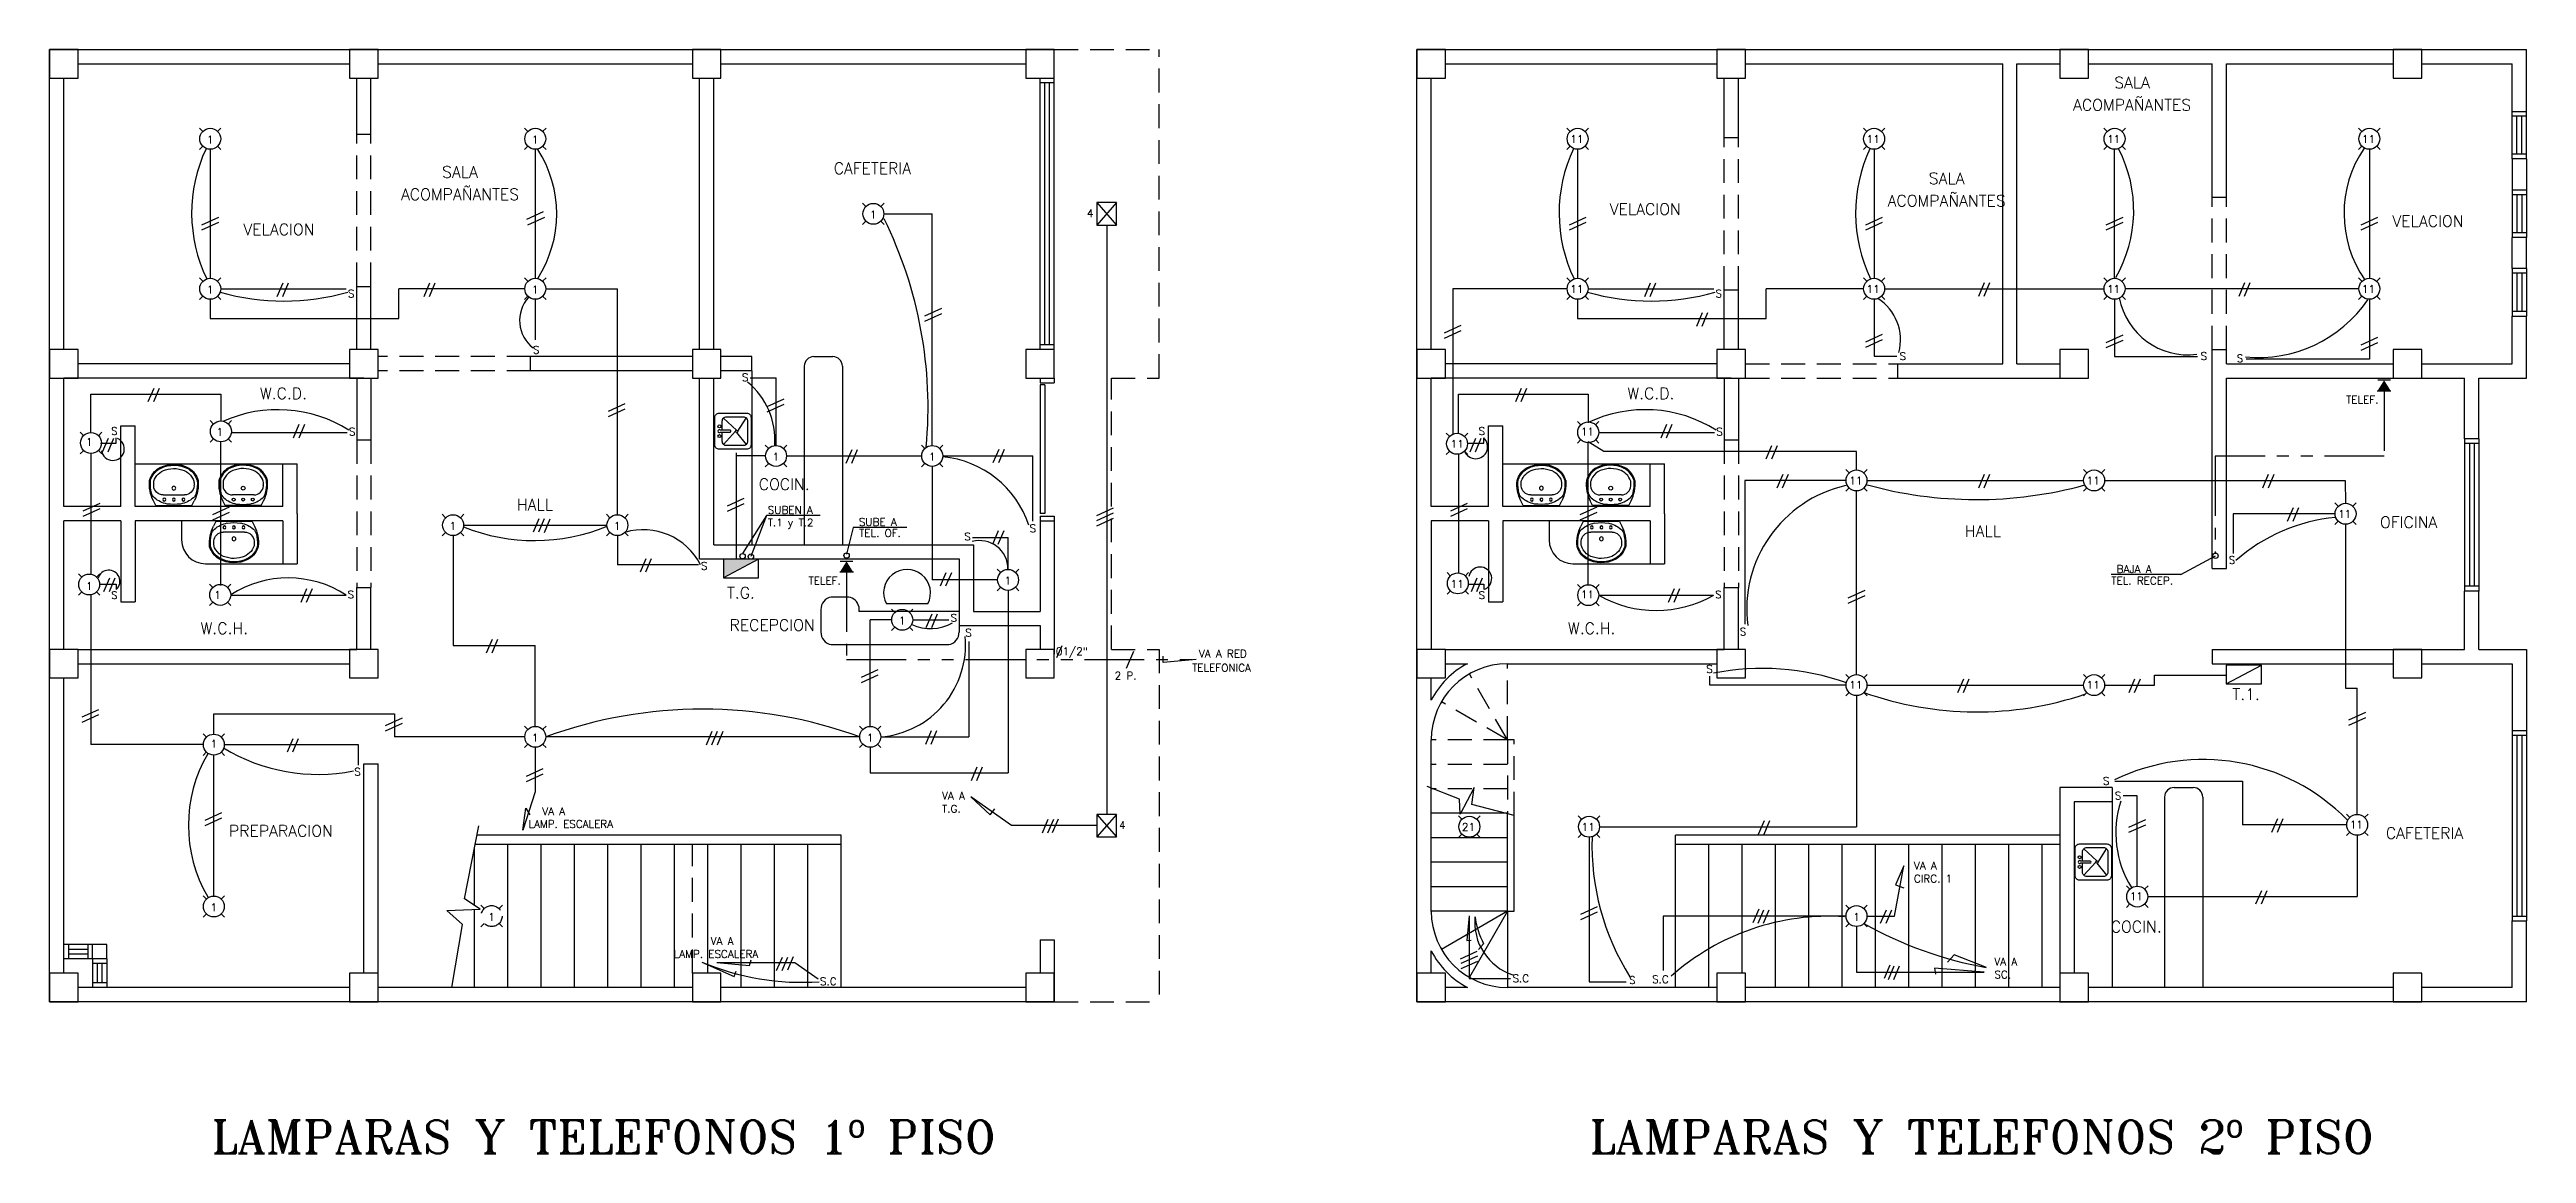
# Model space of a CAD drawing. Extents: x -89.1 to -43.4, y -9.8 to 19.6.
# Drawn here: x -88.57 to -62.56, y 7.48 to 19.07 of the extents above; entities that cross this region are included whole.
import ezdxf
from ezdxf.enums import TextEntityAlignment as Align

# ---------------------------------------------------------------- set-up
doc = ezdxf.new("R2010")
doc.units = 0
doc.header["$MEASUREMENT"] = 0
doc.linetypes.add('HIDDEN', pattern=[0.375, 0.25, -0.125])
doc.linetypes.add('PHANTOM2', pattern=[1.25, 0.625, -0.125, 0.125, -0.125, 0.125, -0.125])
doc.layers.get('0').update_dxf_attribs({"linetype": 'CONTINUOUS'})
for name, color, linetype in [('CABLES', 2, 'CONTINUOUS'), ('CAJONEO', 1, 'CONTINUOUS'), ('ELEMENTOS-ELEC', 2, 'CONTINUOUS'), ('NOTAS', 2, 'CONTINUOUS'), ('TEXTO', 2, 'CONTINUOUS'), ('TITULOS', 3, 'CONTINUOUS'), ('TUBERIA', 30, 'CONTINUOUS'), ('TUBERIA-TELEF', 21, 'PHANTOM2')]:
    doc.layers.add(name, color=color, linetype=linetype)
doc.styles.add('ROMANS', font='romans.shx', dxfattribs={"height": 0.08})
doc.styles.add('ROMANT', font='romant.shx', dxfattribs={"height": 0.15})

msp = doc.modelspace()

# ---------------------------------------------------------------- texts
at = {"layer": 'ELEMENTOS-ELEC', "style": 'ROMANS'}
for s, p in [('S', (-85.433, 16.466)), ('S', (-71.074, 16.466)), ('S', (-83.491, 15.875)), ('S', (-69.141, 15.809)), ('S', (-65.979, 15.81)), ('S', (-65.6, 15.786)), ('S', (-81.296, 15.586)), ('S', (-87.92, 15.022)), ('S', (-85.423, 15.016)), ('S', (-73.562, 15.022)), ('S', (-71.065, 15.016)), ('S', (-78.277, 14.001)), ('S', (-78.962, 13.915)), ('S', (-81.727, 13.606)), ('S', (-65.684, 13.668)), ('S', (-87.92, 13.299)), ('S', (-85.437, 13.306)), ('S', (-73.562, 13.299)), ('S', (-71.078, 13.306)), ('S', (-79.105, 13.061)), ('S', (-78.952, 12.904)), ('01/2"', (-77.999, 12.709)), ('S', (-70.819, 12.916)), ('S', (-71.171, 12.523)), ('S', (-85.366, 11.444)), ('S', (-67.005, 11.348)), ('S', (-66.881, 11.193)), ('S.C', (-80.477, 9.243)), ('S.C', (-73.205, 9.274)), ('S', (-71.981, 9.256)), ('S.C', (-71.739, 9.265))]:
    msp.add_text(s, height=0.08, dxfattribs=at).set_placement(p)
at = {"layer": 'NOTAS', "style": 'ROMANS'}
for s, p in [('SALA', (-66.699, 18.722)), ('ACOMPAÑANTES', (-66.699, 18.504)), ('SALA', (-84.256, 17.783)), ('CAFETERIA', (-79.926, 17.822)), ('SALA', (-68.646, 17.716)), ('ACOMPAÑANTES', (-84.256, 17.564)), ('VELACION', (-71.811, 17.393)), ('ACOMPAÑANTES', (-68.646, 17.497)), ('VELACION', (-86.157, 17.18)), ('VELACION', (-63.592, 17.267)), ('W.C.D.', (-86.11, 15.458)), ('W.C.D.', (-71.752, 15.458)), ('HALL', (-83.469, 14.289)), ('COCIN.', (-80.852, 14.504)), ('HALL', (-68.265, 14.012)), ('OFICINA', (-63.795, 14.105)), ('W.C.H.', (-86.731, 12.991)), ('RECEPCION', (-80.979, 13.025)), ('W.C.H.', (-72.373, 12.991)), ('PREPARACION', (-86.137, 10.863)), ('CAFETERIA', (-63.628, 10.84)), ('COCIN.', (-66.656, 9.857))]:
    msp.add_text(s, height=0.12, dxfattribs=at).set_placement(p, align=Align.MIDDLE)
at = {"layer": 'TEXTO', "style": 'ROMANS'}
for s, p in [('1', (-86.914, 18.083)), ('1', (-83.502, 18.083)), ('11', (-72.598, 18.089)), ('11', (-69.486, 18.089)), ('11', (-66.961, 18.089)), ('11', (-64.286, 18.089)), ('1', (-79.952, 17.295)), ('4', (-77.675, 17.309)), ('1', (-86.914, 16.508)), ('1', (-83.502, 16.508)), ('11', (-72.598, 16.514)), ('11', (-69.486, 16.514)), ('11', (-66.961, 16.514)), ('11', (-64.286, 16.514)), ('TELEF.', (-64.452, 15.352)), ('1', (-86.812, 15.014)), ('11', (-72.487, 15.016)), ('1', (-88.183, 14.908)), ('1', (-80.973, 14.752)), ('1', (-79.334, 14.752)), ('11', (-73.855, 14.888)), ('11', (-69.668, 14.502)), ('11', (-67.176, 14.502)), ('1', (-84.367, 14.026)), ('1', (-82.639, 14.026)), ('T.1 y T.2', (-81.025, 14.062)), ('SUBEN A ', (-81.025, 14.193)), ('SUBE A ', (-80.069, 14.067)), ('11', (-64.536, 14.152)), ('TEL. OF.', (-80.066, 13.951)), ('TELEF.', (-80.597, 13.45)), ('1', (-78.537, 13.451)), ('TEL. RECEP.', (-66.917, 13.451)), ('BAJA A', (-66.861, 13.573)), ('1', (-88.183, 13.394)), ('1', (-86.837, 13.301)), ('11', (-73.855, 13.416)), ('11', (-72.487, 13.307)), ('1', (-79.648, 13.031)), ('VA A RED', (-76.498, 12.685)), ('2 P.', (-77.382, 12.454)), ('TELEFONICA', (-76.569, 12.536)), ('11', (-69.668, 12.357)), ('11', (-67.176, 12.357)), ('1', (-86.877, 11.738)), ('1', (-83.502, 11.802)), ('1', (-79.984, 11.802)), ('VA A', (-79.195, 11.192)), ('LAMP. ESCALERA', (-83.537, 10.896)), ('VA A', (-83.392, 11.03)), ('T.G.', (-79.195, 11.055)), ('4', (-77.336, 10.884)), ('21', (-73.736, 10.864)), ('11', (-72.479, 10.864)), ('11', (-64.413, 10.89)), ('VA A', (-68.99, 10.459)), ('CIRC. 1', (-68.99, 10.322)), ('11', (-66.723, 10.136)), ('1', (-86.877, 10.02)), ('1', (-83.959, 9.92)), ('1', (-69.628, 9.92)), ('VA A', (-81.624, 9.666)), ('LAMP. ESCALERA', (-82.013, 9.53)), ('VA A', (-68.145, 9.451)), ('SC.', (-68.145, 9.314))]:
    msp.add_text(s, height=0.08, dxfattribs=at).set_placement(p)
at = {"layer": 'TEXTO', "color": 4, "style": 'ROMANS'}
for s, p in [('T.G.', (-81.453, 13.304)), ('T.1.', (-65.646, 12.239))]:
    msp.add_text(s, height=0.12, dxfattribs=at).set_placement(p)
at = {"layer": 'TITULOS', "style": 'ROMANT'}
for s, p in [('LAMPARAS Y TELEFONOS 1º PISO', (-82.747, 7.653)), ('LAMPARAS Y TELEFONOS 2º PISO', (-68.278, 7.653))]:
    msp.add_text(s, height=0.35, dxfattribs=at).set_placement(p, align=Align.MIDDLE)

# ---------------------------------------------------------------- blocks, each defined once
blk = doc.blocks.new('TUTOR167')
for p, q in [((-0.19, 0), (-0.215, -0.046)), ((-0.19, 0), (0.19, 0)), ((0.19, 0), (0.215, -0.046)), ((-0.112, -0.11), (0.112, -0.11)), ((-0.158, -0.391), (-0.146, -0.397)), ((-0.153, -0.382), (-0.142, -0.388))]:
    blk.add_line(p, q)
for centre, radius in [((-0.1, -0.06), 0.015), ((0, -0.18), 0.02), ((0, -0.06), 0.015), ((0.1, -0.06), 0.015)]:
    blk.add_circle(centre, radius)
for centre, radius, start, end in [((0.14, -0.225), 0.397, 153.2366, 185.1908), ((0.14, -0.225), 0.387, 165.7987, 183.085), ((-0.147, -0.24), 0.1, 183.085, 200.7802), ((-0.139, -0.155), 0.1, 131.0686, 165.7987), ((-0.112, -0.21), 0.1, 90, 176.5875), ((0.14, -0.225), 0.352, 176.5875, 184.6254), ((-0.04, -0.2), 0.179, 197.3522, 254.7067), ((-0.018, -0.293), 0.284, 100.6374, 131.0686), ((0, -0.586), 0.576, 82.9944, 97.0056), ((0.018, -0.293), 0.284, 48.9314, 79.3626), ((0.112, -0.21), 0.1, 3.4125, 90), ((0.04, -0.2), 0.214, 301.7123, 343.7139), ((0.112, -0.233), 0.1, 335.4879, 358.2317), ((0.139, -0.155), 0.1, 14.2013, 48.9314), ((-0.14, -0.225), 0.352, 358.2317, 3.4125), ((-0.14, -0.225), 0.397, 354.8092, 26.7634), ((-0.14, -0.225), 0.387, 354.8092, 14.2013), ((-0.04, -0.2), 0.224, 196.2861, 238.2877), ((-0.04, -0.2), 0.214, 200.7802, 238.2877), ((0, -0.111), 0.321, 242.8748, 299.3617), ((0, -0.111), 0.311, 242.8748, 299.3617), ((0, -0.111), 0.276, 251.4503, 299.3617), ((0.04, -0.2), 0.179, 301.7123, 335.4879), ((0.04, -0.2), 0.224, 301.7123, 343.7139)]:
    blk.add_arc(centre, radius, start, end)
blk = doc.blocks.new('TUTOR61')
for p, q in [((0, -0.284), (-0.182, -0.119)), ((-0.016, -0.3), (-0.182, -0.434)), ((-0.013, -0.079), (-0.013, -0.209)), ((0, -0.317), (0.182, -0.434)), ((0.016, -0.3), (0.182, -0.119))]:
    blk.add_line(p, q)
blk.add_lwpolyline([(-0.19, 0), (0.19, 0, -0.414214), (0.25, -0.06), (0.25, -0.44, -0.414214), (0.19, -0.5), (-0.19, -0.5, -0.414214), (-0.25, -0.44), (-0.25, -0.06, -0.414214)], format="xyb", close=True)
for points in [[(0.013, -0.102), (0.14, -0.102, -0.414214), (0.2, -0.162), (0.2, -0.392, -0.414214), (0.14, -0.452), (-0.14, -0.452, -0.414214), (-0.2, -0.392), (-0.2, -0.162, -0.414214), (-0.14, -0.102)], [(-0.14, -0.102), (-0.013, -0.102, -0.414214)]]:
    blk.add_lwpolyline(points, format="xyb")
blk.add_lwpolyline([(0.013, -0.209), (0.013, -0.079)])
for centre, radius in [((-0.067, -0.062), 0.0203), ((0, -0.3), 0.0163), ((0.067, -0.062), 0.0203)]:
    blk.add_circle(centre, radius)
for centre, radius, start, end in [((0, -0.063), 0.0203, 309.4618, 230.5382), ((0, -0.209), 0.0129, 180, 0)]:
    blk.add_arc(centre, radius, start, end)

# ---------------------------------------------------------------- hatches: boundary and pattern name
at = {"layer": 'ELEMENTOS-ELEC'}
for points in [[(-64.053, 15.596), (-63.981, 15.481), (-64.125, 15.481)], [(-81.121, 13.716), (-81.489, 13.716), (-81.489, 13.521)], [(-80.198, 13.694), (-80.126, 13.579), (-80.269, 13.579)]]:
    msp.add_hatch(color=256, dxfattribs=at).paths.add_polyline_path(points)

# ---------------------------------------------------------------- linework, layer by layer
at = {"layer": 'CABLES'}
for p, q in [((-86.793, 17.306), (-86.97, 17.226)), ((-86.793, 17.251), (-86.97, 17.171)), ((-83.383, 17.365), (-83.559, 17.285)), ((-83.37, 17.304), (-83.547, 17.224)), ((-72.435, 17.306), (-72.611, 17.226)), ((-72.435, 17.251), (-72.611, 17.171)), ((-69.322, 17.306), (-69.499, 17.226)), ((-69.322, 17.251), (-69.499, 17.171)), ((-66.797, 17.306), (-66.974, 17.226)), ((-66.797, 17.251), (-66.974, 17.171)), ((-64.122, 17.306), (-64.299, 17.226)), ((-64.122, 17.251), (-64.299, 17.171)), ((-86.118, 16.614), (-86.178, 16.472)), ((-86.06, 16.614), (-86.121, 16.472)), ((-84.576, 16.614), (-84.637, 16.472)), ((-84.519, 16.614), (-84.58, 16.472)), ((-71.759, 16.614), (-71.82, 16.472)), ((-71.702, 16.614), (-71.763, 16.472)), ((-68.253, 16.619), (-68.313, 16.477)), ((-68.196, 16.619), (-68.256, 16.477)), ((-65.519, 16.619), (-65.58, 16.477)), ((-65.462, 16.619), (-65.523, 16.477)), ((-79.202, 16.349), (-79.378, 16.269)), ((-79.202, 16.294), (-79.378, 16.214)), ((-73.746, 16.172), (-73.922, 16.092)), ((-71.213, 16.305), (-71.274, 16.162)), ((-71.156, 16.305), (-71.217, 16.162)), ((-73.746, 16.116), (-73.922, 16.036)), ((-69.322, 16.076), (-69.499, 15.996)), ((-69.322, 16.02), (-69.499, 15.94)), ((-66.797, 16.07), (-66.974, 15.99)), ((-66.797, 16.015), (-66.974, 15.935)), ((-64.122, 16.045), (-64.299, 15.965)), ((-64.122, 15.989), (-64.299, 15.909)), ((-87.472, 15.51), (-87.533, 15.368)), ((-87.415, 15.51), (-87.476, 15.368)), ((-82.526, 15.349), (-82.702, 15.269)), ((-80.857, 15.397), (-81.033, 15.317)), ((-73.114, 15.51), (-73.175, 15.368)), ((-73.057, 15.51), (-73.117, 15.368)), ((-85.947, 15.13), (-86.007, 14.987)), ((-85.889, 15.13), (-85.95, 14.987)), ((-82.526, 15.293), (-82.702, 15.213)), ((-80.857, 15.342), (-81.033, 15.262)), ((-71.588, 15.13), (-71.649, 14.987)), ((-71.531, 15.13), (-71.592, 14.987)), ((-87.951, 14.984), (-88.012, 14.842)), ((-87.894, 14.984), (-87.955, 14.842)), ((-80.143, 14.864), (-80.204, 14.722)), ((-80.086, 14.864), (-80.147, 14.722)), ((-78.6, 14.87), (-78.661, 14.728)), ((-78.543, 14.87), (-78.603, 14.728)), ((-73.593, 14.984), (-73.654, 14.842)), ((-73.536, 14.984), (-73.596, 14.842)), ((-70.484, 14.908), (-70.544, 14.766)), ((-70.426, 14.908), (-70.487, 14.766)), ((-70.368, 14.606), (-70.429, 14.464)), ((-70.311, 14.606), (-70.372, 14.464)), ((-68.253, 14.606), (-68.313, 14.464)), ((-68.196, 14.606), (-68.256, 14.464)), ((-65.269, 14.606), (-65.329, 14.464)), ((-65.212, 14.606), (-65.272, 14.464)), ((-81.275, 14.353), (-81.451, 14.273)), ((-88.039, 14.302), (-88.216, 14.222)), ((-88.039, 14.246), (-88.216, 14.166)), ((-86.679, 14.263), (-86.855, 14.183)), ((-86.679, 14.207), (-86.855, 14.127)), ((-83.428, 14.142), (-83.489, 14)), ((-83.371, 14.142), (-83.432, 14)), ((-83.313, 14.136), (-83.374, 13.993)), ((-81.275, 14.297), (-81.451, 14.217)), ((-77.398, 14.253), (-77.574, 14.173)), ((-77.398, 14.2), (-77.574, 14.12)), ((-77.398, 14.144), (-77.574, 14.064)), ((-73.681, 14.302), (-73.857, 14.222)), ((-73.681, 14.246), (-73.857, 14.166)), ((-72.321, 14.263), (-72.497, 14.183)), ((-72.321, 14.207), (-72.497, 14.127)), ((-65.009, 14.256), (-65.07, 14.114)), ((-64.952, 14.256), (-65.012, 14.114)), ((-78.604, 14.013), (-78.665, 13.871)), ((-78.547, 14.013), (-78.608, 13.871)), ((-82.305, 13.721), (-82.366, 13.579)), ((-82.248, 13.721), (-82.309, 13.579)), ((-79.154, 13.574), (-79.215, 13.432)), ((-79.097, 13.574), (-79.157, 13.432)), ((-87.938, 13.517), (-87.999, 13.375)), ((-87.881, 13.517), (-87.941, 13.375)), ((-85.867, 13.406), (-85.928, 13.263)), ((-85.81, 13.406), (-85.87, 13.263)), ((-73.58, 13.517), (-73.64, 13.375)), ((-73.522, 13.517), (-73.583, 13.375)), ((-71.509, 13.406), (-71.569, 13.263)), ((-71.451, 13.406), (-71.512, 13.263)), ((-69.507, 13.387), (-69.684, 13.307)), ((-69.507, 13.331), (-69.684, 13.251)), ((-79.303, 13.139), (-79.364, 12.996)), ((-79.246, 13.139), (-79.306, 12.996)), ((-83.919, 12.874), (-83.98, 12.731)), ((-83.862, 12.874), (-83.923, 12.731)), ((-79.868, 12.554), (-80.045, 12.474)), ((-79.868, 12.498), (-80.045, 12.418)), ((-68.471, 12.456), (-68.531, 12.314)), ((-68.413, 12.456), (-68.474, 12.314)), ((-66.674, 12.456), (-66.734, 12.314)), ((-66.616, 12.456), (-66.677, 12.314)), ((-88.051, 12.136), (-88.227, 12.056)), ((-88.051, 12.081), (-88.227, 12)), ((-84.865, 12.046), (-85.041, 11.966)), ((-84.865, 11.99), (-85.041, 11.91)), ((-64.25, 12.106), (-64.426, 12.026)), ((-64.25, 12.051), (-64.426, 11.971)), ((-86.011, 11.831), (-86.072, 11.689)), ((-85.954, 11.831), (-86.015, 11.689)), ((-81.612, 11.907), (-81.673, 11.765)), ((-81.555, 11.907), (-81.615, 11.765)), ((-81.496, 11.907), (-81.557, 11.765)), ((-79.31, 11.914), (-79.37, 11.772)), ((-79.252, 11.914), (-79.313, 11.772)), ((-83.387, 11.516), (-83.563, 11.436)), ((-83.387, 11.46), (-83.563, 11.38)), ((-78.829, 11.532), (-78.89, 11.39)), ((-78.772, 11.532), (-78.832, 11.39)), ((-86.761, 11.053), (-86.937, 10.973)), ((-86.761, 10.997), (-86.937, 10.917)), ((-78.083, 10.983), (-78.144, 10.841)), ((-78.026, 10.983), (-78.087, 10.841)), ((-77.976, 10.986), (-78.037, 10.844)), ((-70.563, 10.969), (-70.624, 10.827)), ((-70.506, 10.969), (-70.567, 10.827)), ((-66.56, 10.98), (-66.736, 10.9)), ((-66.56, 10.925), (-66.736, 10.845)), ((-65.173, 10.989), (-65.234, 10.847)), ((-65.116, 10.989), (-65.177, 10.847)), ((-65.342, 10.235), (-65.403, 10.093)), ((-65.285, 10.235), (-65.345, 10.093)), ((-72.316, 10.065), (-72.492, 9.985)), ((-72.316, 10.009), (-72.492, 9.929)), ((-70.619, 10.04), (-70.68, 9.897)), ((-70.569, 10.031), (-70.63, 9.889)), ((-70.512, 10.031), (-70.572, 9.889)), ((-69.282, 10.031), (-69.343, 9.889)), ((-69.225, 10.031), (-69.286, 9.889)), ((-80.874, 9.535), (-80.935, 9.393)), ((-80.817, 9.535), (-80.877, 9.393)), ((-80.757, 9.542), (-80.818, 9.399)), ((-73.58, 9.597), (-73.756, 9.517)), ((-73.572, 9.549), (-73.749, 9.469)), ((-73.572, 9.493), (-73.749, 9.413)), ((-69.243, 9.454), (-69.304, 9.312)), ((-69.201, 9.442), (-69.262, 9.3)), ((-69.144, 9.442), (-69.205, 9.3))]:
    msp.add_line(p, q, dxfattribs=at)
at = {"layer": 'CAJONEO'}
for p, q in [((-88.566, 9.069), (-88.566, 19.069)), ((-88.566, 19.069), (-78.016, 19.069)), ((-74.208, 9.069), (-74.208, 19.069)), ((-74.208, 19.069), (-62.558, 19.069)), ((-62.558, 18.419), (-62.558, 19.069)), ((-88.416, 15.919), (-88.416, 18.769)), ((-88.266, 18.919), (-85.416, 18.919)), ((-85.341, 18.182), (-85.341, 18.769)), ((-85.191, 18.182), (-85.191, 18.769)), ((-85.116, 18.919), (-81.816, 18.919)), ((-81.741, 15.919), (-81.741, 18.769)), ((-81.591, 15.919), (-81.591, 18.769)), ((-81.516, 18.919), (-78.316, 18.919)), ((-78.166, 15.919), (-78.166, 18.769)), ((-78.016, 15.919), (-78.016, 18.769)), ((-74.058, 15.919), (-74.058, 18.769)), ((-73.908, 18.919), (-71.058, 18.919)), ((-70.983, 18.144), (-70.983, 18.769)), ((-70.833, 18.144), (-70.833, 18.769)), ((-70.758, 18.919), (-68.058, 18.919)), ((-68.058, 15.769), (-68.058, 18.919)), ((-67.908, 15.769), (-67.908, 18.919)), ((-67.908, 18.919), (-67.458, 18.919)), ((-67.158, 18.919), (-65.858, 18.919)), ((-65.858, 17.519), (-65.858, 18.919)), ((-65.708, 18.919), (-63.958, 18.919)), ((-65.708, 17.519), (-65.708, 18.919)), ((-63.658, 18.919), (-62.708, 18.919)), ((-62.708, 18.419), (-62.708, 18.919)), ((-78.016, 18.719), (-78.166, 18.719)), ((-78.116, 15.969), (-78.116, 18.719)), ((-78.066, 15.969), (-78.066, 18.719)), ((-62.708, 17.92), (-62.708, 18.42)), ((-62.708, 18.419), (-62.558, 18.419)), ((-62.558, 18.37), (-62.708, 18.37)), ((-62.658, 17.97), (-62.658, 18.37)), ((-62.608, 17.97), (-62.608, 18.37)), ((-62.558, 17.92), (-62.558, 18.42)), ((-85.341, 18.182), (-85.191, 18.182)), ((-70.983, 18.144), (-70.833, 18.144)), ((-62.558, 17.97), (-62.708, 17.97)), ((-62.708, 17.92), (-62.708, 17.594)), ((-62.558, 17.92), (-62.708, 17.92)), ((-62.558, 17.92), (-62.558, 17.594)), ((-65.858, 17.519), (-65.708, 17.519)), ((-62.708, 17.594), (-62.708, 17.094)), ((-62.558, 17.594), (-62.708, 17.594)), ((-62.558, 17.544), (-62.708, 17.544)), ((-62.658, 17.544), (-62.658, 17.144)), ((-62.608, 17.544), (-62.608, 17.144)), ((-62.558, 17.594), (-62.558, 17.094)), ((-62.558, 17.144), (-62.708, 17.144)), ((-62.708, 16.769), (-62.708, 17.094)), ((-62.558, 17.094), (-62.708, 17.094)), ((-62.558, 16.769), (-62.558, 17.094)), ((-62.708, 16.769), (-62.708, 16.269)), ((-62.558, 16.769), (-62.708, 16.769)), ((-62.558, 16.719), (-62.708, 16.719)), ((-62.658, 16.719), (-62.658, 16.319)), ((-62.608, 16.719), (-62.608, 16.319)), ((-62.558, 16.769), (-62.558, 16.269)), ((-85.341, 16.582), (-85.191, 16.582)), ((-85.341, 15.919), (-85.341, 16.582)), ((-85.191, 15.919), (-85.191, 16.582)), ((-70.983, 15.919), (-70.983, 16.544)), ((-70.983, 16.544), (-70.833, 16.544)), ((-70.833, 15.919), (-70.833, 16.544)), ((-62.558, 16.319), (-62.708, 16.319)), ((-62.708, 16.269), (-62.558, 16.269)), ((-62.708, 15.769), (-62.708, 16.269)), ((-62.558, 15.619), (-62.558, 16.269)), ((-78.016, 15.969), (-78.166, 15.969)), ((-65.858, 13.619), (-65.858, 15.919)), ((-65.858, 15.919), (-65.708, 15.919)), ((-65.708, 15.769), (-65.708, 15.919)), ((-88.416, 14.269), (-88.416, 15.619)), ((-85.266, 15.619), (-88.416, 15.619)), ((-85.416, 15.769), (-88.266, 15.769)), ((-85.341, 15.619), (-85.341, 14.969)), ((-85.191, 15.619), (-85.191, 14.969)), ((-81.816, 15.844), (-83.516, 15.844)), ((-83.516, 15.694), (-83.516, 15.844)), ((-81.816, 15.694), (-83.516, 15.694)), ((-81.741, 13.719), (-81.741, 15.619)), ((-81.591, 13.869), (-81.591, 15.619)), ((-81.191, 15.844), (-81.516, 15.844)), ((-81.191, 15.694), (-81.516, 15.694)), ((-81.191, 15.694), (-81.191, 15.844)), ((-81.191, 15.694), (-81.191, 13.869)), ((-80.641, 15.744), (-80.641, 13.869)), ((-80.541, 15.844), (-80.341, 15.844)), ((-80.241, 15.744), (-80.241, 13.869)), ((-78.166, 15.619), (-78.166, 15.569)), ((-78.016, 15.619), (-78.016, 15.569)), ((-70.908, 15.619), (-74.058, 15.619)), ((-74.058, 14.269), (-74.058, 15.619)), ((-71.058, 15.769), (-73.908, 15.769)), ((-70.983, 15.619), (-70.983, 14.969)), ((-70.833, 15.619), (-70.833, 14.969)), ((-69.158, 15.619), (-69.158, 15.769)), ((-69.158, 15.769), (-68.058, 15.769)), ((-69.158, 15.619), (-67.458, 15.619)), ((-67.908, 15.769), (-67.458, 15.769)), ((-65.708, 15.769), (-63.958, 15.769)), ((-65.708, 13.619), (-65.708, 15.619)), ((-65.708, 15.619), (-63.208, 15.619)), ((-63.658, 15.769), (-62.708, 15.769)), ((-63.208, 14.982), (-63.208, 15.619)), ((-63.058, 14.982), (-63.058, 15.619)), ((-63.058, 15.619), (-62.558, 15.619)), ((-78.166, 15.569), (-78.016, 15.569)), ((-78.166, 15.548), (-78.166, 14.198)), ((-78.116, 15.548), (-78.166, 15.548)), ((-78.116, 15.548), (-78.116, 14.198)), ((-87.816, 14.269), (-87.816, 15.119)), ((-87.816, 15.119), (-87.666, 15.119)), ((-87.666, 14.269), (-87.666, 15.119)), ((-73.458, 14.269), (-73.458, 15.119)), ((-73.458, 14.269), (-73.458, 15.119)), ((-73.458, 15.119), (-73.308, 15.119)), ((-73.458, 15.119), (-73.308, 15.119)), ((-73.308, 14.269), (-73.308, 15.119)), ((-85.341, 14.969), (-85.191, 14.969)), ((-70.983, 14.969), (-70.833, 14.969)), ((-63.208, 14.982), (-63.208, 13.382)), ((-63.058, 14.982), (-63.208, 14.982)), ((-63.058, 14.932), (-63.208, 14.932)), ((-63.158, 14.932), (-63.158, 13.432)), ((-63.108, 14.932), (-63.108, 13.432)), ((-63.058, 14.982), (-63.058, 13.382)), ((-87.666, 14.719), (-86.116, 14.719)), ((-86.116, 14.269), (-86.116, 14.719)), ((-86.116, 14.719), (-85.966, 14.719)), ((-85.966, 14.194), (-85.966, 14.719)), ((-73.308, 14.719), (-71.758, 14.719)), ((-71.758, 14.269), (-71.758, 14.719)), ((-71.758, 14.719), (-71.608, 14.719)), ((-71.608, 14.194), (-71.608, 14.719)), ((-87.816, 14.269), (-88.416, 14.269)), ((-87.816, 14.269), (-88.416, 14.269)), ((-87.816, 14.119), (-88.416, 14.119)), ((-87.816, 14.119), (-88.416, 14.119)), ((-88.416, 12.769), (-88.416, 14.119)), ((-87.816, 14.119), (-87.816, 13.269)), ((-86.116, 14.269), (-87.666, 14.269)), ((-86.116, 14.269), (-87.666, 14.269)), ((-86.116, 14.119), (-87.666, 14.119)), ((-86.116, 14.119), (-87.666, 14.119)), ((-87.666, 14.119), (-87.666, 13.269)), ((-87.179, 14.119), (-87.179, 13.919)), ((-86.116, 14.119), (-86.116, 13.669)), ((-85.966, 14.194), (-85.966, 13.669)), ((-78.116, 14.198), (-78.166, 14.198)), ((-78.166, 14.169), (-78.166, 13.948)), ((-78.166, 14.169), (-78.016, 14.169)), ((-78.166, 14.169), (-78.166, 13.169)), ((-78.166, 14.119), (-78.016, 14.119)), ((-78.016, 14.169), (-78.016, 14.119)), ((-78.016, 14.119), (-78.016, 12.719)), ((-73.458, 14.269), (-74.058, 14.269)), ((-73.458, 14.269), (-74.058, 14.269)), ((-73.458, 14.269), (-74.058, 14.269)), ((-73.458, 14.269), (-74.058, 14.269)), ((-73.458, 14.119), (-74.058, 14.119)), ((-73.458, 14.119), (-74.058, 14.119)), ((-74.058, 14.119), (-74.058, 12.769)), ((-73.458, 14.119), (-73.458, 13.269)), ((-73.458, 14.119), (-73.458, 13.269)), ((-71.758, 14.269), (-73.308, 14.269)), ((-71.758, 14.269), (-73.308, 14.269)), ((-71.758, 14.119), (-73.308, 14.119)), ((-71.758, 14.119), (-73.308, 14.119)), ((-73.308, 14.119), (-73.308, 13.269)), ((-72.82, 14.119), (-72.82, 13.919)), ((-71.758, 14.119), (-71.758, 13.669)), ((-71.608, 14.194), (-71.608, 13.669)), ((-81.591, 13.869), (-78.866, 13.869)), ((-78.866, 13.869), (-78.866, 13.169)), ((-86.929, 13.669), (-86.116, 13.669)), ((-86.116, 13.669), (-85.966, 13.669)), ((-81.741, 13.719), (-79.016, 13.719)), ((-79.016, 13.719), (-79.016, 13.019)), ((-72.57, 13.669), (-71.758, 13.669)), ((-71.758, 13.669), (-71.608, 13.669)), ((-65.858, 13.619), (-65.708, 13.619)), ((-65.858, 13.619), (-65.708, 13.619)), ((-87.816, 13.269), (-87.666, 13.269)), ((-85.341, 12.769), (-85.341, 13.419)), ((-85.341, 13.419), (-85.191, 13.419)), ((-85.191, 12.769), (-85.191, 13.419)), ((-80.175, 13.319), (-80.358, 13.319)), ((-73.458, 13.269), (-73.308, 13.269)), ((-73.458, 13.269), (-73.308, 13.269)), ((-70.983, 13.419), (-70.833, 13.419)), ((-70.983, 12.769), (-70.983, 13.419)), ((-70.833, 12.769), (-70.833, 13.419)), ((-63.058, 13.432), (-63.208, 13.432)), ((-63.058, 13.382), (-63.208, 13.382)), ((-63.208, 12.769), (-63.208, 13.382)), ((-63.058, 12.769), (-63.058, 13.382)), ((-80.466, 13.187), (-80.466, 12.949)), ((-80.07, 13.219), (-80.07, 13.169)), ((-79.016, 13.169), (-80.07, 13.169)), ((-79.344, 13.248), (-79.78, 13.248)), ((-79.016, 13.187), (-79.016, 12.949)), ((-79.016, 13.019), (-78.166, 13.019)), ((-78.866, 13.169), (-78.166, 13.169)), ((-78.166, 13.019), (-78.166, 12.769)), ((-88.266, 12.769), (-85.341, 12.769)), ((-79.125, 12.819), (-80.358, 12.819)), ((-73.908, 12.769), (-70.983, 12.769)), ((-65.858, 12.769), (-63.208, 12.769)), ((-65.858, 12.769), (-65.858, 12.619)), ((-63.058, 12.769), (-62.558, 12.769)), ((-62.558, 12.769), (-62.558, 11.919)), ((-88.266, 12.619), (-85.416, 12.619)), ((-73.908, 12.619), (-73.679, 12.619)), ((-73.258, 12.619), (-71.058, 12.619)), ((-65.858, 12.619), (-63.958, 12.619)), ((-63.658, 12.619), (-62.708, 12.619)), ((-62.708, 12.619), (-62.708, 11.919)), ((-88.416, 9.669), (-88.416, 12.469)), ((-74.058, 12.236), (-74.058, 12.469)), ((-74.058, 10.015), (-74.058, 11.819)), ((-62.708, 11.919), (-62.558, 11.919)), ((-62.708, 11.919), (-62.708, 9.919)), ((-62.708, 11.869), (-62.558, 11.869)), ((-62.658, 11.869), (-62.658, 9.969)), ((-62.608, 11.869), (-62.608, 9.969)), ((-62.558, 11.919), (-62.558, 9.919)), ((-85.266, 9.369), (-85.266, 11.569)), ((-85.266, 11.569), (-85.116, 11.569)), ((-85.116, 9.369), (-85.116, 11.569)), ((-73.763, 11.196), (-74.1, 11.328)), ((-73.755, 11.04), (-73.763, 11.196)), ((-73.607, 11.319), (-73.755, 11.04)), ((-73.631, 11.139), (-73.607, 11.319)), ((-67.458, 11.319), (-67.458, 9.219)), ((-66.908, 11.319), (-67.458, 11.319)), ((-66.908, 11.319), (-66.908, 11.169)), ((-66.358, 11.219), (-66.358, 9.219)), ((-66.258, 11.319), (-66.058, 11.319)), ((-65.958, 11.219), (-65.958, 9.219)), ((-73.258, 11.048), (-74.063, 11.048)), ((-73.188, 11.024), (-73.631, 11.139)), ((-73.258, 10.019), (-73.258, 11.048)), ((-73.188, 10.019), (-73.188, 11.024)), ((-67.308, 11.169), (-67.308, 9.369)), ((-66.908, 11.169), (-67.308, 11.169)), ((-66.908, 11.169), (-66.908, 9.219)), ((-84.209, 10.15), (-84.057, 10.917)), ((-84.103, 10.08), (-84.103, 10.683)), ((-80.253, 10.719), (-84.096, 10.719)), ((-80.253, 10.819), (-84.076, 10.819)), ((-83.753, 9.219), (-83.753, 10.719)), ((-83.403, 9.219), (-83.403, 10.719)), ((-83.053, 9.219), (-83.053, 10.719)), ((-82.703, 9.219), (-82.703, 10.719)), ((-82.353, 9.219), (-82.353, 10.719)), ((-82.003, 9.219), (-82.003, 10.719)), ((-81.653, 9.369), (-81.653, 10.719)), ((-81.303, 9.219), (-81.303, 10.719)), ((-80.953, 9.219), (-80.953, 10.719)), ((-80.603, 9.219), (-80.603, 10.719)), ((-80.253, 10.719), (-80.253, 10.819)), ((-80.253, 9.219), (-80.253, 10.719)), ((-73.258, 10.791), (-74.063, 10.791)), ((-67.458, 10.819), (-71.495, 10.819)), ((-71.495, 10.719), (-71.495, 10.819)), ((-67.458, 10.719), (-71.495, 10.719)), ((-71.495, 9.219), (-71.495, 10.719)), ((-71.145, 9.219), (-71.145, 10.719)), ((-70.795, 9.369), (-70.795, 10.719)), ((-70.445, 9.219), (-70.445, 10.719)), ((-70.095, 9.219), (-70.095, 10.719)), ((-69.745, 9.219), (-69.745, 10.719)), ((-69.395, 9.219), (-69.395, 10.719)), ((-69.045, 9.219), (-69.045, 10.719)), ((-68.695, 9.219), (-68.695, 10.719)), ((-68.345, 9.219), (-68.345, 10.719)), ((-67.995, 9.219), (-67.995, 10.719)), ((-67.645, 9.219), (-67.645, 10.719)), ((-73.258, 10.534), (-74.063, 10.534)), ((-84.043, 10.04), (-84.209, 10.15)), ((-73.258, 10.276), (-74.063, 10.276)), ((-84.396, 10.026), (-84.043, 10.04)), ((-84.23, 9.881), (-84.396, 10.026)), ((-84.103, 9.219), (-84.103, 10.035)), ((-73.258, 10.019), (-74.058, 10.019)), ((-73.258, 10.019), (-73.951, 9.619)), ((-73.258, 10.019), (-73.658, 9.327)), ((-73.258, 10.019), (-73.258, 9.219)), ((-73.258, 10.019), (-73.188, 10.019)), ((-62.708, 9.969), (-62.558, 9.969)), ((-62.708, 9.219), (-62.708, 9.919)), ((-62.708, 9.919), (-62.558, 9.919)), ((-62.558, 9.069), (-62.558, 9.919)), ((-88.416, 9.369), (-88.416, 9.669)), ((-88.116, 9.669), (-88.416, 9.669)), ((-88.366, 9.669), (-88.366, 9.519)), ((-88.166, 9.669), (-88.166, 9.519)), ((-87.966, 9.669), (-88.116, 9.669)), ((-88.116, 9.519), (-88.116, 9.669)), ((-87.966, 9.519), (-87.966, 9.669)), ((-84.343, 9.219), (-84.23, 9.881)), ((-78.166, 9.719), (-78.166, 9.369)), ((-78.166, 9.719), (-78.016, 9.719)), ((-78.016, 9.719), (-78.016, 9.069)), ((-88.116, 9.519), (-88.416, 9.519)), ((-88.166, 9.619), (-88.366, 9.619)), ((-88.166, 9.569), (-88.366, 9.569)), ((-87.966, 9.519), (-88.116, 9.519)), ((-88.116, 9.519), (-88.116, 9.219)), ((-87.966, 9.469), (-88.116, 9.469)), ((-88.066, 9.469), (-88.066, 9.269)), ((-88.016, 9.469), (-88.016, 9.269)), ((-87.966, 9.519), (-87.966, 9.219)), ((-74.058, 9.369), (-74.058, 9.602)), ((-87.966, 9.219), (-88.266, 9.219)), ((-87.966, 9.269), (-88.116, 9.269)), ((-85.416, 9.219), (-87.966, 9.219)), ((-81.816, 9.219), (-85.116, 9.219)), ((-78.316, 9.219), (-81.516, 9.219)), ((-73.679, 9.219), (-73.908, 9.219)), ((-71.058, 9.219), (-73.258, 9.219)), ((-67.458, 9.219), (-70.758, 9.219)), ((-63.958, 9.219), (-67.158, 9.219)), ((-62.708, 9.219), (-63.658, 9.219)), ((-78.016, 9.069), (-88.566, 9.069)), ((-62.558, 9.069), (-74.208, 9.069))]:
    msp.add_line(p, q, dxfattribs=at)
at = {"layer": 'CAJONEO', "linetype": 'HIDDEN'}
for p, q in [((-78.016, 19.069), (-76.916, 19.069)), ((-76.916, 15.619), (-76.916, 19.069)), ((-85.341, 16.582), (-85.341, 18.182)), ((-85.191, 16.582), (-85.191, 18.182)), ((-70.983, 16.544), (-70.983, 18.144)), ((-70.833, 16.544), (-70.833, 18.144)), ((-65.858, 15.919), (-65.858, 17.519)), ((-65.708, 15.919), (-65.708, 17.519)), ((-83.516, 15.844), (-85.116, 15.844)), ((-83.516, 15.694), (-85.116, 15.694)), ((-77.416, 12.769), (-77.416, 15.619)), ((-77.416, 15.619), (-76.916, 15.619)), ((-70.758, 15.769), (-69.158, 15.769)), ((-70.758, 15.619), (-69.158, 15.619)), ((-85.341, 14.969), (-85.341, 13.419)), ((-85.191, 14.969), (-85.191, 13.419)), ((-70.983, 14.969), (-70.983, 13.419)), ((-70.833, 14.969), (-70.833, 13.419)), ((-77.416, 12.769), (-76.916, 12.769)), ((-76.916, 12.769), (-76.916, 9.069)), ((-73.258, 11.819), (-73.658, 12.512)), ((-73.258, 11.819), (-73.258, 12.619)), ((-73.258, 11.819), (-73.951, 12.219)), ((-73.258, 11.819), (-74.063, 11.819)), ((-73.188, 11.819), (-73.258, 11.819)), ((-73.258, 11.819), (-73.258, 11.048)), ((-73.188, 11.024), (-73.188, 11.819)), ((-73.258, 11.562), (-74.063, 11.562)), ((-73.258, 11.305), (-74.063, 11.305)), ((-81.816, 9.369), (-81.816, 10.719)), ((-78.016, 9.069), (-76.916, 9.069))]:
    msp.add_line(p, q, dxfattribs=at)
at = {"layer": 'CAJONEO'}
for points in [[(-88.566, 18.769), (-88.266, 18.769), (-88.266, 19.069), (-88.566, 19.069)], [(-85.416, 18.769), (-85.116, 18.769), (-85.116, 19.069), (-85.416, 19.069)], [(-81.816, 18.769), (-81.516, 18.769), (-81.516, 19.069), (-81.816, 19.069)], [(-78.316, 18.769), (-78.016, 18.769), (-78.016, 19.069), (-78.316, 19.069)], [(-74.208, 18.769), (-73.908, 18.769), (-73.908, 19.069), (-74.208, 19.069)], [(-71.058, 18.769), (-70.758, 18.769), (-70.758, 19.069), (-71.058, 19.069)], [(-67.458, 18.769), (-67.158, 18.769), (-67.158, 19.069), (-67.458, 19.069)], [(-63.958, 18.769), (-63.658, 18.769), (-63.658, 19.069), (-63.958, 19.069)], [(-88.566, 15.619), (-88.266, 15.619), (-88.266, 15.919), (-88.566, 15.919)], [(-85.416, 15.619), (-85.116, 15.619), (-85.116, 15.919), (-85.416, 15.919)], [(-81.816, 15.619), (-81.516, 15.619), (-81.516, 15.919), (-81.816, 15.919)], [(-78.316, 15.619), (-78.016, 15.619), (-78.016, 15.919), (-78.316, 15.919)], [(-74.208, 15.619), (-73.908, 15.619), (-73.908, 15.919), (-74.208, 15.919)], [(-71.058, 15.619), (-70.758, 15.619), (-70.758, 15.919), (-71.058, 15.919)], [(-67.458, 15.619), (-67.158, 15.619), (-67.158, 15.919), (-67.458, 15.919)], [(-63.958, 15.619), (-63.658, 15.619), (-63.658, 15.919), (-63.958, 15.919)], [(-88.566, 12.469), (-88.266, 12.469), (-88.266, 12.769), (-88.566, 12.769)], [(-85.416, 12.469), (-85.116, 12.469), (-85.116, 12.769), (-85.416, 12.769)], [(-78.316, 12.469), (-78.016, 12.469), (-78.016, 12.769), (-78.316, 12.769)], [(-74.208, 12.469), (-73.908, 12.469), (-73.908, 12.769), (-74.208, 12.769)], [(-71.058, 12.469), (-70.758, 12.469), (-70.758, 12.769), (-71.058, 12.769)], [(-63.958, 12.469), (-63.658, 12.469), (-63.658, 12.769), (-63.958, 12.769)], [(-88.566, 9.069), (-88.266, 9.069), (-88.266, 9.369), (-88.566, 9.369)], [(-85.416, 9.069), (-85.116, 9.069), (-85.116, 9.369), (-85.416, 9.369)], [(-81.816, 9.069), (-81.516, 9.069), (-81.516, 9.369), (-81.816, 9.369)], [(-78.316, 9.069), (-78.016, 9.069), (-78.016, 9.369), (-78.316, 9.369)], [(-74.208, 9.069), (-73.908, 9.069), (-73.908, 9.369), (-74.208, 9.369)], [(-71.058, 9.069), (-70.758, 9.069), (-70.758, 9.369), (-71.058, 9.369)], [(-67.458, 9.069), (-67.158, 9.069), (-67.158, 9.369), (-67.458, 9.369)], [(-63.958, 9.069), (-63.658, 9.069), (-63.658, 9.369), (-63.958, 9.369)]]:
    msp.add_lwpolyline(points, close=True, dxfattribs=at)
for centre, radius, start, end in [((-80.541, 15.744), 0.1, 90, 180), ((-80.341, 15.744), 0.1, 0, 90), ((-86.929, 13.919), 0.25, 180, 270), ((-72.57, 13.919), 0.25, 180, 270), ((-79.562, 13.363), 0.246, 332.1819, 207.8181), ((-80.333, 13.188), 0.134, 100.9251, 180.5044), ((-80.2, 13.188), 0.134, 13.5069, 79.0749), ((-80.333, 12.951), 0.134, 179.4956, 259.0749), ((-79.15, 12.951), 0.134, 280.9251, 0.5044), ((-73.258, 11.819), 0.8, 90, 180), ((-73.258, 11.824), 0.9, 117.8898, 152.734), ((-66.258, 11.219), 0.1, 90, 180), ((-66.058, 11.219), 0.1, 0, 90), ((-73.258, 10.019), 0.8, 180, 270), ((-73.258, 10.015), 0.9, 207.266, 242.1102)]:
    msp.add_arc(centre, radius, start, end, dxfattribs=at)
at = {"layer": 'ELEMENTOS-ELEC'}
for p, q in [((-86.957, 18.21), (-86.992, 18.245)), ((-86.801, 18.21), (-86.766, 18.245)), ((-83.544, 18.21), (-83.579, 18.245)), ((-83.389, 18.21), (-83.353, 18.245)), ((-72.598, 18.21), (-72.634, 18.245)), ((-72.443, 18.21), (-72.408, 18.245)), ((-69.486, 18.21), (-69.521, 18.245)), ((-69.33, 18.21), (-69.295, 18.245)), ((-66.961, 18.21), (-66.996, 18.245)), ((-66.805, 18.21), (-66.77, 18.245)), ((-64.286, 18.21), (-64.321, 18.245)), ((-64.13, 18.21), (-64.095, 18.245)), ((-86.957, 18.054), (-86.992, 18.019)), ((-86.801, 18.054), (-86.766, 18.019)), ((-83.544, 18.054), (-83.579, 18.019)), ((-83.389, 18.054), (-83.353, 18.019)), ((-72.598, 18.054), (-72.634, 18.019)), ((-72.443, 18.054), (-72.408, 18.019)), ((-69.486, 18.054), (-69.521, 18.019)), ((-69.33, 18.054), (-69.295, 18.019)), ((-66.961, 18.054), (-66.996, 18.019)), ((-66.805, 18.054), (-66.77, 18.019)), ((-64.286, 18.054), (-64.321, 18.019)), ((-64.13, 18.054), (-64.095, 18.019)), ((-79.994, 17.422), (-80.029, 17.457)), ((-79.839, 17.422), (-79.803, 17.457)), ((-77.57, 17.462), (-77.363, 17.226)), ((-77.363, 17.462), (-77.57, 17.226)), ((-79.994, 17.267), (-80.029, 17.231)), ((-79.839, 17.267), (-79.803, 17.231)), ((-86.957, 16.635), (-86.992, 16.67)), ((-86.801, 16.635), (-86.766, 16.67)), ((-83.544, 16.635), (-83.579, 16.67)), ((-83.389, 16.635), (-83.353, 16.67)), ((-72.598, 16.635), (-72.634, 16.67)), ((-72.443, 16.635), (-72.408, 16.67)), ((-69.486, 16.635), (-69.521, 16.67)), ((-69.33, 16.635), (-69.295, 16.67)), ((-66.961, 16.635), (-66.996, 16.67)), ((-66.805, 16.635), (-66.77, 16.67)), ((-64.286, 16.635), (-64.321, 16.67)), ((-64.13, 16.635), (-64.095, 16.67)), ((-86.957, 16.479), (-86.992, 16.444)), ((-86.801, 16.479), (-86.766, 16.444)), ((-83.544, 16.479), (-83.579, 16.444)), ((-83.389, 16.479), (-83.353, 16.444)), ((-72.598, 16.479), (-72.634, 16.444)), ((-72.443, 16.479), (-72.408, 16.444)), ((-69.486, 16.479), (-69.521, 16.444)), ((-69.33, 16.479), (-69.295, 16.444)), ((-66.961, 16.479), (-66.996, 16.444)), ((-66.805, 16.479), (-66.77, 16.444)), ((-64.286, 16.479), (-64.321, 16.444)), ((-64.13, 16.479), (-64.095, 16.444)), ((-63.981, 15.481), (-64.125, 15.481)), ((-86.845, 15.136), (-86.88, 15.172)), ((-86.689, 15.136), (-86.654, 15.172)), ((-72.488, 15.127), (-72.523, 15.163)), ((-72.332, 15.127), (-72.297, 15.163)), ((-88.208, 15.014), (-88.244, 15.05)), ((-88.208, 14.859), (-88.244, 14.823)), ((-88.053, 15.014), (-88.018, 15.05)), ((-88.053, 14.859), (-88.018, 14.823)), ((-86.845, 14.981), (-86.88, 14.946)), ((-86.689, 14.981), (-86.654, 14.946)), ((-81.015, 14.878), (-81.051, 14.914)), ((-80.86, 14.878), (-80.825, 14.914)), ((-79.376, 14.878), (-79.411, 14.914)), ((-79.221, 14.878), (-79.185, 14.914)), ((-73.864, 15.007), (-73.9, 15.042)), ((-73.864, 14.851), (-73.9, 14.816)), ((-73.709, 15.007), (-73.674, 15.042)), ((-73.709, 14.851), (-73.674, 14.816)), ((-72.488, 14.972), (-72.523, 14.936)), ((-72.332, 14.972), (-72.297, 14.936)), ((-81.015, 14.723), (-81.051, 14.688)), ((-80.86, 14.723), (-80.825, 14.688)), ((-79.376, 14.723), (-79.411, 14.688)), ((-79.221, 14.723), (-79.185, 14.688)), ((-69.671, 14.622), (-69.706, 14.657)), ((-69.515, 14.622), (-69.48, 14.657)), ((-67.176, 14.622), (-67.211, 14.657)), ((-67.02, 14.622), (-66.985, 14.657)), ((-69.671, 14.467), (-69.706, 14.431)), ((-69.515, 14.467), (-69.48, 14.431)), ((-67.176, 14.467), (-67.211, 14.431)), ((-67.02, 14.467), (-66.985, 14.431)), ((-64.536, 14.272), (-64.571, 14.307)), ((-64.38, 14.272), (-64.345, 14.307)), ((-84.407, 14.152), (-84.442, 14.188)), ((-84.251, 14.152), (-84.216, 14.188)), ((-82.682, 14.152), (-82.717, 14.188)), ((-82.526, 14.152), (-82.491, 14.188)), ((-64.536, 14.117), (-64.571, 14.081)), ((-64.38, 14.117), (-64.345, 14.081)), ((-84.407, 13.997), (-84.442, 13.961)), ((-84.251, 13.997), (-84.216, 13.961)), ((-82.682, 13.997), (-82.717, 13.961)), ((-82.526, 13.997), (-82.491, 13.961)), ((-88.227, 13.529), (-88.263, 13.564)), ((-88.072, 13.529), (-88.037, 13.564)), ((-81.121, 13.716), (-81.489, 13.521)), ((-80.126, 13.579), (-80.269, 13.579)), ((-78.579, 13.577), (-78.615, 13.612)), ((-78.424, 13.577), (-78.389, 13.612)), ((-73.856, 13.54), (-73.892, 13.576)), ((-73.701, 13.54), (-73.666, 13.576)), ((-88.227, 13.374), (-88.263, 13.338)), ((-88.072, 13.374), (-88.037, 13.338)), ((-86.851, 13.419), (-86.887, 13.455)), ((-86.696, 13.419), (-86.661, 13.455)), ((-78.579, 13.422), (-78.615, 13.386)), ((-78.424, 13.422), (-78.389, 13.386)), ((-73.856, 13.385), (-73.892, 13.35)), ((-73.701, 13.385), (-73.666, 13.35)), ((-72.487, 13.417), (-72.522, 13.452)), ((-72.331, 13.417), (-72.296, 13.452)), ((-86.851, 13.264), (-86.887, 13.229)), ((-86.696, 13.264), (-86.661, 13.229)), ((-79.69, 13.157), (-79.726, 13.193)), ((-79.535, 13.157), (-79.5, 13.193)), ((-72.487, 13.261), (-72.522, 13.226)), ((-72.331, 13.261), (-72.296, 13.226)), ((-79.69, 13.002), (-79.726, 12.967)), ((-79.535, 13.002), (-79.5, 12.967)), ((-77.185, 12.747), (-77.261, 12.567)), ((-69.671, 12.472), (-69.706, 12.507)), ((-69.515, 12.472), (-69.48, 12.507)), ((-67.176, 12.472), (-67.211, 12.507)), ((-67.02, 12.472), (-66.985, 12.507)), ((-65.71, 12.406), (-65.342, 12.602)), ((-69.671, 12.317), (-69.706, 12.281)), ((-69.515, 12.317), (-69.48, 12.281)), ((-67.176, 12.317), (-67.211, 12.281)), ((-67.02, 12.317), (-66.985, 12.281)), ((-86.919, 11.847), (-86.954, 11.882)), ((-86.764, 11.847), (-86.728, 11.882)), ((-83.544, 11.928), (-83.579, 11.964)), ((-83.544, 11.773), (-83.579, 11.738)), ((-83.389, 11.928), (-83.353, 11.964)), ((-83.389, 11.773), (-83.353, 11.738)), ((-80.026, 11.928), (-80.062, 11.964)), ((-80.026, 11.773), (-80.062, 11.738)), ((-79.871, 11.928), (-79.836, 11.964)), ((-79.871, 11.773), (-79.836, 11.738)), ((-86.919, 11.692), (-86.954, 11.656)), ((-86.764, 11.692), (-86.728, 11.656)), ((-77.57, 11.037), (-77.363, 10.801)), ((-77.363, 11.037), (-77.57, 10.801)), ((-73.736, 10.985), (-73.771, 11.02)), ((-73.58, 10.985), (-73.545, 11.02)), ((-72.479, 10.985), (-72.514, 11.02)), ((-72.324, 10.985), (-72.288, 11.02)), ((-64.413, 11.005), (-64.449, 11.04)), ((-64.258, 11.005), (-64.222, 11.04)), ((-73.736, 10.829), (-73.771, 10.794)), ((-73.58, 10.829), (-73.545, 10.794)), ((-72.479, 10.829), (-72.514, 10.794)), ((-72.324, 10.829), (-72.288, 10.794)), ((-64.413, 10.85), (-64.449, 10.814)), ((-64.258, 10.85), (-64.222, 10.814)), ((-86.919, 10.147), (-86.954, 10.182)), ((-86.764, 10.147), (-86.728, 10.182)), ((-66.723, 10.251), (-66.758, 10.286)), ((-66.568, 10.251), (-66.532, 10.286)), ((-86.919, 9.992), (-86.954, 9.956)), ((-86.764, 9.992), (-86.728, 9.956)), ((-84.001, 10.047), (-84.037, 10.082)), ((-84.001, 9.892), (-84.037, 9.856)), ((-83.846, 10.047), (-83.81, 10.082)), ((-83.846, 9.892), (-83.81, 9.856)), ((-69.671, 10.047), (-69.706, 10.082)), ((-69.671, 9.892), (-69.706, 9.856)), ((-69.515, 10.047), (-69.48, 10.082)), ((-69.515, 9.892), (-69.48, 9.856)), ((-66.723, 10.096), (-66.758, 10.06)), ((-66.568, 10.096), (-66.532, 10.06))]:
    msp.add_line(p, q, dxfattribs=at)
at = {"layer": 'ELEMENTOS-ELEC', "color": 4}
for p, q in [((-86.879, 18.022), (-86.879, 16.667)), ((-83.466, 18.022), (-83.466, 16.667)), ((-72.521, 18.022), (-72.521, 16.667)), ((-69.408, 18.022), (-69.408, 16.667)), ((-66.883, 16.667), (-66.883, 18.022)), ((-64.208, 18.022), (-64.208, 16.667)), ((-79.806, 17.344), (-79.298, 17.344)), ((-79.298, 14.911), (-79.298, 17.344)), ((-77.466, 17.226), (-77.466, 11.037)), ((-86.879, 16.447), (-86.879, 16.243)), ((-86.769, 16.557), (-85.45, 16.557)), ((-83.576, 16.557), (-84.899, 16.557)), ((-84.899, 16.243), (-84.899, 16.557)), ((-83.466, 16.447), (-83.466, 16.019)), ((-83.356, 16.557), (-82.604, 16.557)), ((-82.604, 14.184), (-82.604, 16.557)), ((-72.631, 16.557), (-73.832, 16.557)), ((-73.832, 16.557), (-73.832, 15.029)), ((-72.521, 16.447), (-72.521, 16.243)), ((-72.411, 16.557), (-71.092, 16.557)), ((-69.518, 16.557), (-70.54, 16.557)), ((-70.54, 16.243), (-70.54, 16.557)), ((-69.408, 16.447), (-69.408, 15.849)), ((-69.298, 16.557), (-66.993, 16.557)), ((-66.883, 16.447), (-66.883, 15.844)), ((-64.318, 16.557), (-66.773, 16.557)), ((-64.208, 16.447), (-64.208, 15.819)), ((-86.879, 16.243), (-84.899, 16.243)), ((-72.521, 16.243), (-70.54, 16.243)), ((-81.21, 15.621), (-80.938, 15.621)), ((-80.938, 14.911), (-80.938, 15.621)), ((-69.408, 15.849), (-69.17, 15.849)), ((-66.883, 15.844), (-66.012, 15.844)), ((-64.208, 15.819), (-65.501, 15.819)), ((-88.131, 15.451), (-86.769, 15.451)), ((-88.131, 15.046), (-88.131, 15.451)), ((-86.769, 15.451), (-86.769, 15.169)), ((-73.773, 15.451), (-72.411, 15.451)), ((-73.773, 15.038), (-73.773, 15.451)), ((-72.411, 15.451), (-72.411, 15.149)), ((-88.131, 14.827), (-88.131, 13.56)), ((-88.031, 14.934), (-87.865, 14.934)), ((-87.865, 14.934), (-87.865, 14.991)), ((-86.767, 13.44), (-86.767, 14.949)), ((-86.658, 15.049), (-85.442, 15.049)), ((-81.355, 14.832), (-81.355, 13.716)), ((-73.673, 14.934), (-73.507, 14.934)), ((-73.507, 14.934), (-73.507, 14.991)), ((-72.409, 13.449), (-72.409, 14.949)), ((-72.246, 14.846), (-72.409, 14.949)), ((-72.3, 15.049), (-71.083, 15.049)), ((-69.593, 14.846), (-72.246, 14.846)), ((-69.593, 14.654), (-69.593, 14.846)), ((-81.048, 14.801), (-81.351, 14.801)), ((-80.828, 14.801), (-79.408, 14.801)), ((-79.298, 14.691), (-79.298, 13.499)), ((-79.188, 14.801), (-78.242, 14.801)), ((-78.242, 14.116), (-78.242, 14.801)), ((-73.773, 14.82), (-73.773, 13.573)), ((-70.764, 14.544), (-70.764, 13.033)), ((-69.703, 14.544), (-70.764, 14.544)), ((-69.593, 12.504), (-69.593, 14.434)), ((-69.483, 14.544), (-67.208, 14.544)), ((-66.988, 14.544), (-64.462, 14.544)), ((-64.462, 14.544), (-64.459, 14.304)), ((-84.219, 14.074), (-82.714, 14.074)), ((-64.568, 14.194), (-65.637, 14.194)), ((-65.637, 14.194), (-65.637, 13.778)), ((-64.458, 14.084), (-64.458, 12.361)), ((-84.329, 13.965), (-84.329, 12.812)), ((-82.604, 13.965), (-82.604, 13.657)), ((-78.875, 13.944), (-78.502, 13.944)), ((-78.502, 13.609), (-78.502, 13.944)), ((-81.752, 13.657), (-82.604, 13.657)), ((-88.131, 13.343), (-88.131, 11.769)), ((-88.04, 13.455), (-87.865, 13.455)), ((-87.865, 13.455), (-87.865, 13.398)), ((-86.664, 13.34), (-85.451, 13.34)), ((-78.612, 13.499), (-79.298, 13.499)), ((-78.502, 13.39), (-78.502, 11.474)), ((-73.673, 13.455), (-73.507, 13.455)), ((-73.507, 13.455), (-73.507, 13.398)), ((-72.299, 13.34), (-71.093, 13.34)), ((-79.949, 11.96), (-79.949, 13.08)), ((-79.723, 13.08), (-79.949, 13.08)), ((-79.503, 13.08), (-79.123, 13.08)), ((-84.329, 12.812), (-83.466, 12.812)), ((-83.466, 11.96), (-83.466, 12.812)), ((-78.913, 12.852), (-78.913, 11.851)), ((-71.134, 12.394), (-71.134, 12.489)), ((-66.463, 12.498), (-65.71, 12.498)), ((-66.463, 12.394), (-66.463, 12.498)), ((-69.703, 12.394), (-71.134, 12.394)), ((-69.593, 12.284), (-69.593, 10.907)), ((-69.483, 12.394), (-67.208, 12.394)), ((-66.988, 12.394), (-66.463, 12.394)), ((-64.458, 12.361), (-64.336, 12.361)), ((-64.336, 11.037), (-64.336, 12.361)), ((-86.841, 12.094), (-84.945, 12.094)), ((-86.841, 11.879), (-86.841, 12.094)), ((-84.945, 12.094), (-84.945, 11.851)), ((-86.951, 11.769), (-88.131, 11.769)), ((-86.731, 11.769), (-85.327, 11.769)), ((-85.327, 11.769), (-85.327, 11.553)), ((-83.576, 11.851), (-84.945, 11.851)), ((-83.466, 11.741), (-83.466, 11.274)), ((-80.059, 11.851), (-83.356, 11.851)), ((-79.949, 11.741), (-79.949, 11.474)), ((-79.839, 11.851), (-78.913, 11.851)), ((-86.841, 10.179), (-86.841, 11.659)), ((-79.949, 11.474), (-78.502, 11.474)), ((-83.466, 11.274), (-83.595, 10.871)), ((-78.464, 10.919), (-78.892, 11.222)), ((-78.892, 11.222), (-78.689, 11.033)), ((-66.879, 11.385), (-65.541, 11.385)), ((-66.645, 11.233), (-66.794, 11.233)), ((-66.645, 10.283), (-66.645, 11.233)), ((-65.541, 11.385), (-65.541, 10.927)), ((-83.595, 10.871), (-83.565, 11.103)), ((-83.565, 11.103), (-83.524, 11.032)), ((-78.689, 11.033), (-78.641, 11.096)), ((-64.445, 10.927), (-65.541, 10.927)), ((-77.57, 10.919), (-78.464, 10.919)), ((-72.401, 10.797), (-72.401, 9.277)), ((-72.292, 10.907), (-69.593, 10.907)), ((-64.336, 10.817), (-64.336, 10.173)), ((-69.195, 9.969), (-69.096, 10.495)), ((-69.096, 10.495), (-69.184, 10.298)), ((-69.184, 10.298), (-69.096, 10.265)), ((-66.536, 10.173), (-64.336, 10.173)), ((-73.66, 9.972), (-73.684, 9.711)), ((-73.66, 9.972), (-73.66, 9.313)), ((-71.622, 9.969), (-71.622, 9.398)), ((-69.703, 9.969), (-71.622, 9.969)), ((-69.483, 9.969), (-69.195, 9.969)), ((-73.684, 9.711), (-73.64, 9.715)), ((-69.593, 9.859), (-69.593, 9.38)), ((-81.559, 9.48), (-81.217, 9.448)), ((-81.559, 9.48), (-80.741, 9.48)), ((-81.217, 9.448), (-81.198, 9.51)), ((-80.741, 9.48), (-80.494, 9.31)), ((-69.593, 9.38), (-68.253, 9.38)), ((-68.773, 9.422), (-68.762, 9.359)), ((-68.253, 9.38), (-68.773, 9.422)), ((-73.66, 9.313), (-73.226, 9.313)), ((-72.401, 9.277), (-72.013, 9.277))]:
    msp.add_line(p, q, dxfattribs=at)
at = {"layer": 'ELEMENTOS-ELEC', "color": 6}
for p, q in [((-73.509, 9.678), (-73.562, 9.617)), ((-81.716, 9.486), (-81.378, 9.333)), ((-81.378, 9.333), (-81.356, 9.39)), ((-68.567, 9.563), (-68.637, 9.486)), ((-68.229, 9.429), (-68.567, 9.563))]:
    msp.add_line(p, q, dxfattribs=at)
at = {"layer": 'ELEMENTOS-ELEC'}
for points in [[(-77.363, 17.462), (-77.57, 17.462), (-77.57, 17.226), (-77.363, 17.226)], [(-81.121, 13.716), (-81.489, 13.716), (-81.489, 13.521), (-81.121, 13.521)], [(-65.342, 12.602), (-65.71, 12.602), (-65.71, 12.406), (-65.342, 12.406)], [(-77.363, 11.037), (-77.57, 11.037), (-77.57, 10.801), (-77.363, 10.801)]]:
    msp.add_lwpolyline(points, close=True, dxfattribs=at)
for centre, radius in [((-86.879, 18.132), 0.11), ((-83.466, 18.132), 0.11), ((-72.521, 18.132), 0.11), ((-69.408, 18.132), 0.11), ((-66.883, 18.132), 0.11), ((-64.208, 18.132), 0.11), ((-79.916, 17.344), 0.11), ((-86.879, 16.557), 0.11), ((-83.466, 16.557), 0.11), ((-72.521, 16.557), 0.11), ((-69.408, 16.557), 0.11), ((-66.883, 16.557), 0.11), ((-64.208, 16.557), 0.11), ((-86.767, 15.059), 0.11), ((-72.41, 15.049), 0.11), ((-88.131, 14.937), 0.11), ((-80.938, 14.801), 0.11), ((-79.298, 14.801), 0.11), ((-73.787, 14.929), 0.11), ((-69.593, 14.544), 0.11), ((-67.098, 14.544), 0.11), ((-84.329, 14.074), 0.11), ((-82.604, 14.074), 0.11), ((-64.458, 14.194), 0.11), ((-88.15, 13.451), 0.11), ((-81.289, 13.748), 0.0285), ((-81.202, 13.744), 0.0285), ((-80.197, 13.755), 0.0285), ((-78.502, 13.499), 0.11), ((-73.779, 13.463), 0.11), ((-65.824, 13.752), 0.0285), ((-86.774, 13.342), 0.11), ((-72.409, 13.339), 0.11), ((-79.613, 13.08), 0.11), ((-69.593, 12.394), 0.11), ((-67.098, 12.394), 0.11), ((-86.841, 11.769), 0.11), ((-83.466, 11.851), 0.11), ((-79.949, 11.851), 0.11), ((-73.658, 10.907), 0.11), ((-72.401, 10.907), 0.11), ((-64.336, 10.927), 0.11), ((-86.841, 10.069), 0.11), ((-66.645, 10.173), 0.11), ((-69.593, 9.969), 0.11)]:
    msp.add_circle(centre, radius, dxfattribs=at)
at = {"layer": 'ELEMENTOS-ELEC', "linetype": 'HIDDEN'}
msp.add_circle((-83.924, 9.969), 0.11, dxfattribs=at)
at = {"layer": 'ELEMENTOS-ELEC', "color": 6}
for centre, radius, start, end in [((-85.491, 17.351), 1.583, 154.7437, 205.8329), ((-84.49, 17.343), 1.249, 327.1487, 32.8513), ((-71.133, 17.351), 1.583, 154.7437, 205.8329), ((-68.02, 17.351), 1.583, 154.7437, 205.8329), ((-68.082, 17.377), 1.4, 329.8586, 27.4355), ((-63.255, 17.347), 1.219, 145.7088, 214.8176), ((-83.833, 15.31), 4.491, 354.6888, 26.1748), ((-86.106, 18.877), 2.449, 254.1143, 285.8857), ((-83.272, 16.223), 0.359, 137.5455, 232.7032), ((-71.747, 18.877), 2.449, 254.1143, 285.8857), ((-69.644, 16.021), 0.513, 345.0446, 57.6272), ((-66.111, 16.599), 0.736, 190.6796, 277.1987), ((-65.374, 17.23), 1.395, 264.4897, 325.5652), ((-81.738, 14.969), 0.788, 355.9674, 50.5649), ((-86.169, 13.892), 1.395, 57.7636, 114.1345), ((-71.811, 13.892), 1.395, 57.7636, 115.4073), ((-87.902, 14.875), 0.121, 189.88, 65.494), ((-73.592, 14.898), 0.126, 201.551, 47.5325), ((-79.286, 13.738), 1.058, 18.5289, 84.6158), ((-69.415, 13.19), 1.331, 102.58, 187.323), ((-68.335, 18.652), 4.309, 254.4022, 285.3523), ((-83.474, 15.921), 2.009, 248.2439, 292.3116), ((-64.388, 12.319), 1.845, 95.4386, 131.446), ((-82.334, 13.345), 0.681, 27.4271, 106.3625), ((-78.799, 13.616), 0.296, 359.4266, 105.5925), ((-87.944, 13.485), 0.117, 312.3744, 164.1999), ((-73.544, 13.513), 0.121, 294.506, 170.12), ((-86.059, 12.401), 1.119, 57.08, 122.7362), ((-71.696, 14.39), 1.212, 240.1807, 299.8889), ((-79.313, 13.454), 0.466, 244.8021, 299.4343), ((-79.919, 12.818), 0.971, 274.7403, 5.072), ((-70.578, 9.919), 2.65, 70.6141, 101.249), ((-68.329, 15.668), 3.555, 250.503, 288.6246), ((-81.708, 7.341), 4.801, 69.9142, 110.0858), ((-85.747, 13.373), 1.916, 238.8024, 281.1614), ((-85.613, 10.922), 1.495, 149.8578, 210.1422), ((-65.954, 9.492), 2.121, 44.4805, 116.0041), ((-65.78, 10.843), 1.09, 162.189, 211.7358), ((-69.784, 10.711), 2.587, 178.0557, 212.2599), ((-73.019, 9.905), 0.583, 174.439, 251.7743), ((-72.73, 10.082), 0.877, 187.8987, 207.4135), ((-69.88, 7.467), 2.5, 86.3242, 131.5683), ((-67.516, 13.433), 4.067, 240.5484, 259.892), ((-80.669, 11.955), 2.682, 247.0305, 273.9631)]:
    msp.add_arc(centre, radius, start, end, dxfattribs=at)
at = {"layer": 'TEXTO', "color": 6}
for p, q in [((-81.038, 14.176), (-81.289, 13.776)), ((-81.038, 14.176), (-81.202, 13.744)), ((-80.476, 14.176), (-81.038, 14.176)), ((-80.127, 14.05), (-80.197, 13.768)), ((-79.566, 14.05), (-80.127, 14.05)), ((-66.187, 13.556), (-66.919, 13.556)), ((-66.187, 13.556), (-65.824, 13.752))]:
    msp.add_line(p, q, dxfattribs=at)
at = {"layer": 'TEXTO'}
msp.add_line((-77.937, 12.806), (-77.994, 12.681), dxfattribs=at)
at = {"layer": 'TUBERIA'}
for p, q in [((-63.987, 15.596), (-64.119, 15.596)), ((-80.132, 13.694), (-80.264, 13.694))]:
    msp.add_line(p, q, dxfattribs=at)
at = {"layer": 'TUBERIA-TELEF'}
for p, q in [((-64.053, 15.481), (-64.053, 14.797)), ((-65.826, 14.797), (-65.826, 13.784)), ((-64.053, 14.797), (-65.826, 14.797)), ((-80.198, 13.579), (-80.198, 12.665)), ((-80.198, 12.665), (-76.526, 12.665)), ((-76.873, 12.633), (-76.873, 12.698)), ((-76.526, 12.665), (-76.873, 12.633))]:
    msp.add_line(p, q, dxfattribs=at)

# ---------------------------------------------------------------- block references
at = {"layer": 'CAJONEO', "xscale": 0.76, "yscale": 0.76, "zscale": 0.76, "rotation": 90}
for p in [(-81.58, 15.061), (-67.297, 10.536)]:
    msp.add_blockref('TUTOR61', p, dxfattribs=at)
at = {"layer": 'CAJONEO', "xscale": -1, "rotation": 180}
for p in [(-87.261, 14.282), (-72.902, 14.282)]:
    msp.add_blockref('TUTOR167', p, dxfattribs=at)
at = {"layer": 'CAJONEO', "rotation": 180}
for p in [(-86.533, 14.282), (-72.174, 14.282)]:
    msp.add_blockref('TUTOR167', p, dxfattribs=at)
at = {"layer": 'CAJONEO', "xscale": -1}
for p in [(-86.63, 14.111), (-72.272, 14.111)]:
    msp.add_blockref('TUTOR167', p, dxfattribs=at)

msp.set_redraw_order([(e.dxf.handle, doc.entitydb.next_handle()) for e in msp.query("TEXT MTEXT ATTDEF DIMENSION ARC_DIMENSION")])  # texts and dimensions are drawn at this point

doc.saveas('drawing.dxf')
